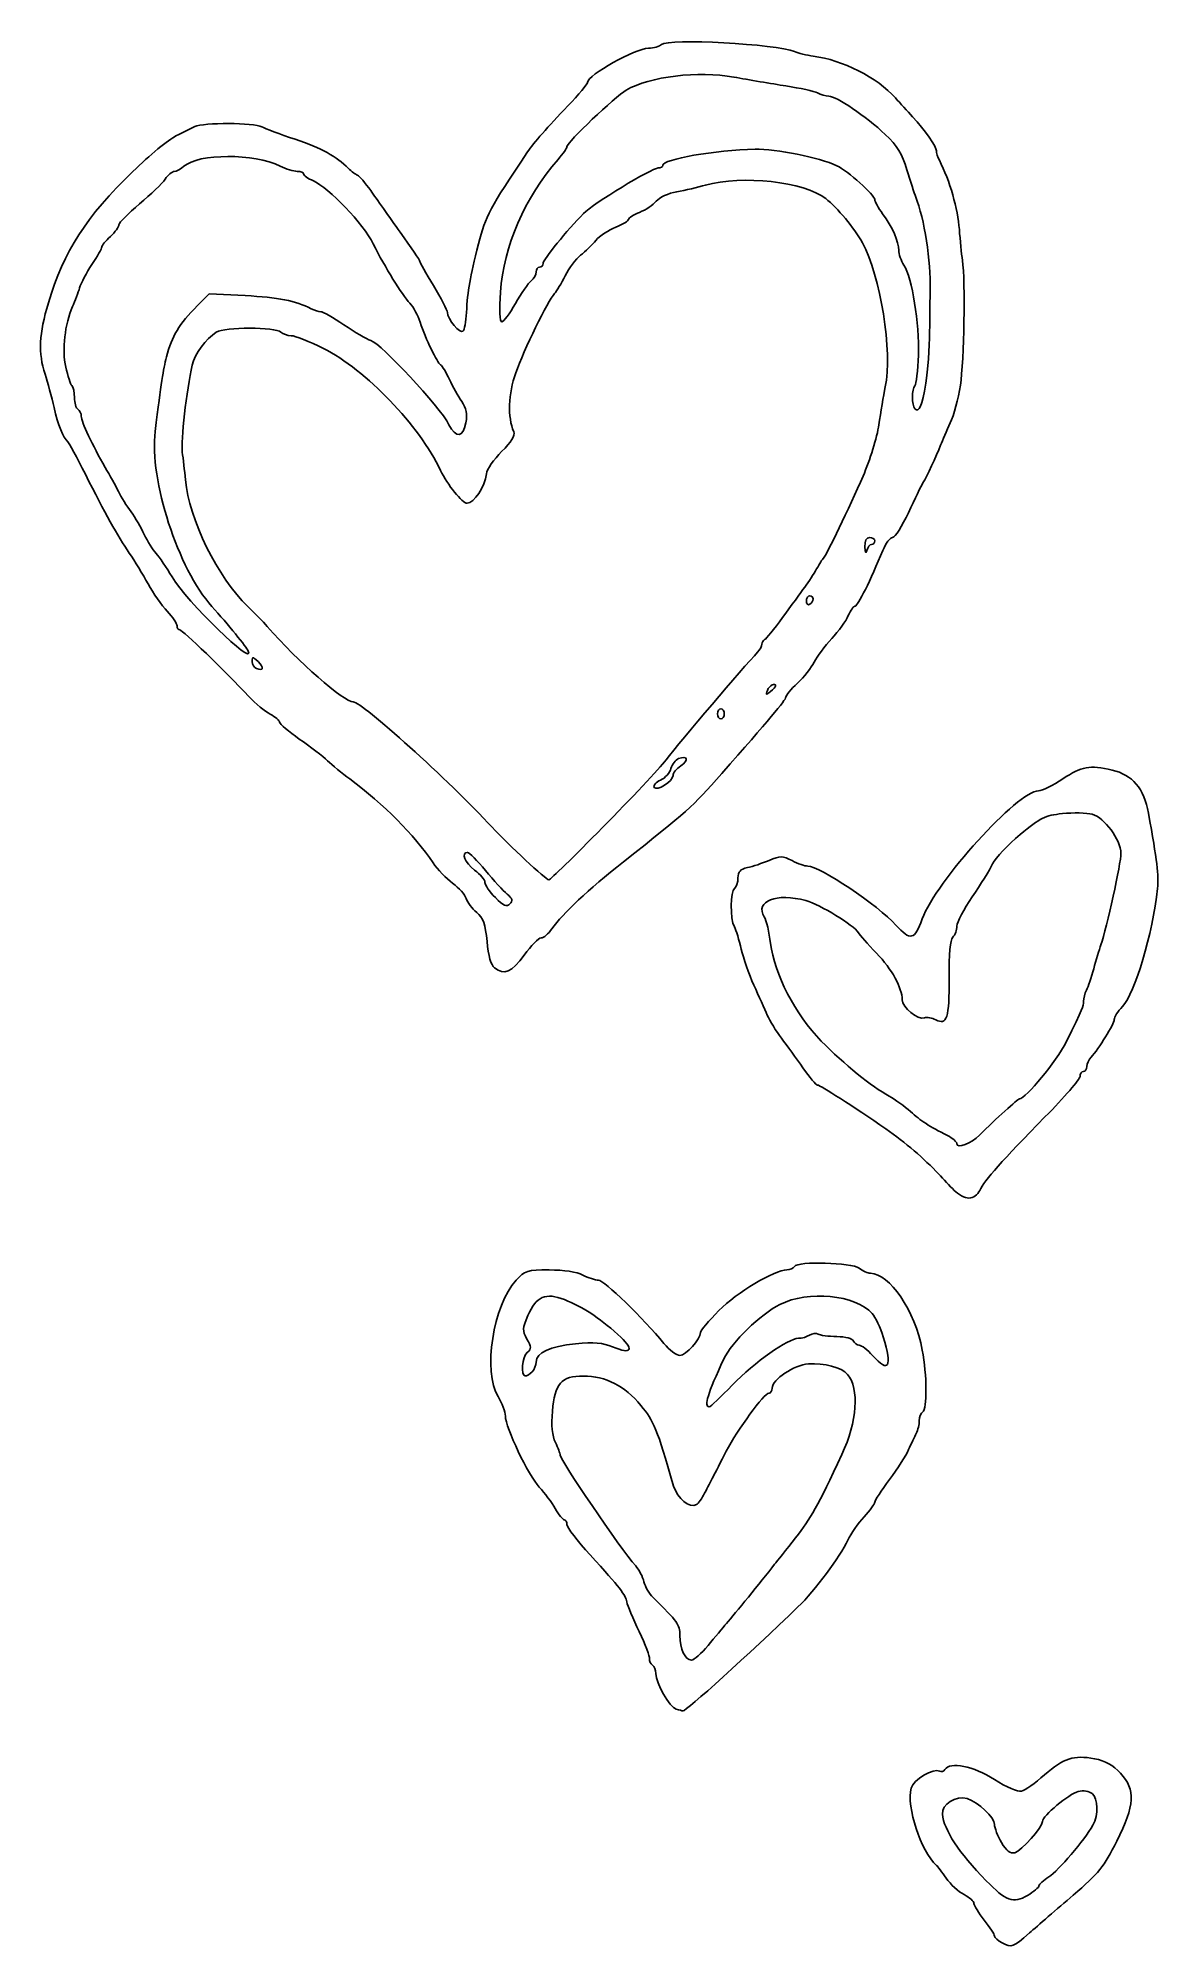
# Model space of a CAD drawing. Header units: centimetres. Extents: x -5.5 to 3.1, y -7.4 to 7.3.
import ezdxf

# ---------------------------------------------------------------- set-up
doc = ezdxf.new("R2010")
doc.units = ezdxf.units.CM
doc.header["$MEASUREMENT"] = 0
doc.layers.add('Layer 1', color=7, linetype='Continuous')

msp = doc.modelspace()

# ---------------------------------------------------------------- linework, layer by layer
at = {"layer": 'Layer 1'}
for points, knots in [([(-1.98977, 0.13891), (-2.01663, 0.16008), (-2.03732, 0.23337), (-2.04726, 0.34258), (-2.04726, 0.34258), (-2.05973, 0.47956), (-2.07547, 0.52388), (-2.12714, 0.56748), (-2.12714, 0.56748), (-2.16253, 0.59734), (-2.19872, 0.64559), (-2.20755, 0.67469), (-2.20755, 0.67469), (-2.21639, 0.70379), (-2.26385, 0.75737), (-2.31303, 0.79375), (-2.31303, 0.79375), (-2.36221, 0.83013), (-2.43042, 0.90113), (-2.46461, 0.95153), (-2.46461, 0.95153), (-2.61264, 1.16972), (-2.84385, 1.40227), (-3.10923, 1.5999), (-3.10923, 1.5999), (-3.16724, 1.6431), (-3.24446, 1.70654), (-3.28084, 1.74088), (-3.28084, 1.74088), (-3.31722, 1.77522), (-3.41545, 1.85045), (-3.49912, 1.90806), (-3.49912, 1.90806), (-3.58279, 1.96567), (-3.65126, 2.02396), (-3.65126, 2.0376), (-3.65126, 2.0376), (-3.65126, 2.05124), (-3.6842, 2.07943), (-3.72446, 2.10025), (-3.72446, 2.10025), (-3.76472, 2.12107), (-3.83914, 2.18261), (-3.88982, 2.23701), (-3.88982, 2.23701), (-4.07405, 2.43471), (-4.4028, 2.75167), (-4.42364, 2.75167), (-4.42364, 2.75167), (-4.43539, 2.75167), (-4.445, 2.76598), (-4.445, 2.78348), (-4.445, 2.78348), (-4.445, 2.80098), (-4.47928, 2.85158), (-4.52117, 2.89593), (-4.52117, 2.89593), (-4.56306, 2.94028), (-4.62976, 3.03571), (-4.66938, 3.108), (-4.66938, 3.108), (-4.709, 3.18029), (-4.77415, 3.28745), (-4.81416, 3.34613), (-4.81416, 3.34613), (-4.90584, 3.48061), (-5.00197, 3.65277), (-5.15443, 3.95553), (-5.15443, 3.95553), (-5.22038, 4.0865), (-5.28122, 4.19961), (-5.28962, 4.20688), (-5.28962, 4.20688), (-5.32581, 4.23822), (-5.36515, 4.3359), (-5.39617, 4.47146), (-5.39617, 4.47146), (-5.41448, 4.5515), (-5.44609, 4.668), (-5.4664, 4.73035), (-5.4664, 4.73035), (-5.51931, 4.89278), (-5.51226, 5.04086), (-5.44011, 5.2819), (-5.44011, 5.2819), (-5.32134, 5.6787), (-5.14923, 5.94603), (-4.78652, 6.29708), (-4.78652, 6.29708), (-4.65872, 6.42077), (-4.50876, 6.54413), (-4.45328, 6.57121), (-4.45328, 6.57121), (-4.3978, 6.59829), (-4.33173, 6.63103), (-4.30646, 6.64397), (-4.30646, 6.64397), (-4.24506, 6.67541), (-3.8478, 6.67411), (-3.7898, 6.64228), (-3.7898, 6.64228), (-3.76453, 6.62841), (-3.64861, 6.58491), (-3.53219, 6.54562), (-3.53219, 6.54562), (-3.32878, 6.47697), (-3.21177, 6.41322), (-3.11914, 6.32059), (-3.11914, 6.32059), (-3.0953, 6.29675), (-3.06391, 6.27277), (-3.0494, 6.26732), (-3.0494, 6.26732), (-3.03489, 6.26186), (-2.98875, 6.20837), (-2.94687, 6.14846), (-2.94687, 6.14846), (-2.90499, 6.08854), (-2.80227, 5.94385), (-2.7186, 5.82693), (-2.7186, 5.82693), (-2.63493, 5.71001), (-2.56646, 5.60844), (-2.56646, 5.60123), (-2.56646, 5.60123), (-2.56646, 5.59402), (-2.51883, 5.50973), (-2.46063, 5.41391), (-2.46063, 5.41391), (-2.40242, 5.3181), (-2.35453, 5.22461), (-2.35421, 5.20615), (-2.35421, 5.20615), (-2.35333, 5.15575), (-2.25547, 5.03821), (-2.23306, 5.06063), (-2.23306, 5.06063), (-2.22232, 5.07137), (-2.21033, 5.13668), (-2.20643, 5.20576), (-2.20643, 5.20576), (-2.19653, 5.38078), (-2.18041, 5.47246), (-2.11322, 5.73589), (-2.11322, 5.73589), (-2.05677, 5.9572), (-2.03069, 6.00605), (-1.73304, 6.44797), (-1.73304, 6.44797), (-1.6862, 6.51752), (-1.57802, 6.64128), (-1.42215, 6.80366), (-1.42215, 6.80366), (-1.33846, 6.89083), (-1.27, 6.97244), (-1.27, 6.985), (-1.27, 6.985), (-1.27, 7.04174), (-0.89929, 7.24958), (-0.7981, 7.24958), (-0.7981, 7.24958), (-0.75787, 7.24958), (-0.71238, 7.26215), (-0.69702, 7.27752), (-0.69702, 7.27752), (-0.64751, 7.32703), (0.19632, 7.28249), (0.33073, 7.22326), (0.33073, 7.22326), (0.35983, 7.21044), (0.42532, 7.19466), (0.47625, 7.1882), (0.47625, 7.1882), (0.70213, 7.15956), (0.9711, 7.02294), (1.11229, 6.86511), (1.11229, 6.86511), (1.1481, 6.82509), (1.20716, 6.75992), (1.24354, 6.72029), (1.24354, 6.72029), (1.33961, 6.61564), (1.42875, 6.4887), (1.42875, 6.45654), (1.42875, 6.45654), (1.42875, 6.4412), (1.43927, 6.40798), (1.45212, 6.38271), (1.45212, 6.38271), (1.53323, 6.22327), (1.59481, 6.00969), (1.60651, 5.84729), (1.60651, 5.84729), (1.61228, 5.76725), (1.62301, 5.6601), (1.63036, 5.60916), (1.63036, 5.60916), (1.65395, 5.4457), (1.6438, 4.83463), (1.61431, 4.64343), (1.61431, 4.64343), (1.5986, 4.54157), (1.56359, 4.4106), (1.53651, 4.35239), (1.53651, 4.35239), (1.50943, 4.29418), (1.47575, 4.21679), (1.46168, 4.18041), (1.46168, 4.18041), (1.42755, 4.09222), (1.35558, 3.93862), (1.3253, 3.88937), (1.3253, 3.88937), (1.31188, 3.86754), (1.26121, 3.76366), (1.21269, 3.65853), (1.21269, 3.65853), (1.16417, 3.5534), (1.10899, 3.46708), (1.09005, 3.46671), (1.09005, 3.46671), (1.07112, 3.46634), (1.03722, 3.42139), (1.01473, 3.36682), (1.01473, 3.36682), (0.92019, 3.13746), (0.8205, 2.93687), (0.80106, 2.93687), (0.80106, 2.93687), (0.78959, 2.93687), (0.76546, 2.90355), (0.74743, 2.86282), (0.74743, 2.86282), (0.7294, 2.82209), (0.67184, 2.74203), (0.61952, 2.68491), (0.61952, 2.68491), (0.5672, 2.62779), (0.5062, 2.54588), (0.48397, 2.50289), (0.48397, 2.50289), (0.46174, 2.4599), (0.40328, 2.38675), (0.35407, 2.34034), (0.35407, 2.34034), (0.30485, 2.29392), (0.26459, 2.24541), (0.26459, 2.23253), (0.26459, 2.23253), (0.26459, 2.21134), (0.12855, 2.0494), (-0.23074, 1.64289), (-0.23074, 1.64289), (-0.46757, 1.37493), (-0.49044, 1.35439), (-0.99218, 0.95881), (-0.99218, 0.95881), (-1.2674, 0.74182), (-1.45936, 0.56203), (-1.5449, 0.44111), (-1.5449, 0.44111), (-1.5724, 0.40223), (-1.61009, 0.37042), (-1.62864, 0.37042), (-1.62864, 0.37042), (-1.64719, 0.37042), (-1.70607, 0.31089), (-1.75948, 0.23813), (-1.75948, 0.23813), (-1.85815, 0.10371), (-1.91437, 0.07949), (-1.98977, 0.13891)], [0, 0, 0, 0, 0.01449275, 0.01449275, 0.01449275, 0.01449275, 0.02898551, 0.02898551, 0.02898551, 0.02898551, 0.04347826, 0.04347826, 0.04347826, 0.04347826, 0.05797101, 0.05797101, 0.05797101, 0.05797101, 0.07246377, 0.07246377, 0.07246377, 0.07246377, 0.08695652, 0.08695652, 0.08695652, 0.08695652, 0.10144928, 0.10144928, 0.10144928, 0.10144928, 0.11594203, 0.11594203, 0.11594203, 0.11594203, 0.13043478, 0.13043478, 0.13043478, 0.13043478, 0.14492754, 0.14492754, 0.14492754, 0.14492754, 0.15942029, 0.15942029, 0.15942029, 0.15942029, 0.17391304, 0.17391304, 0.17391304, 0.17391304, 0.1884058, 0.1884058, 0.1884058, 0.1884058, 0.20289855, 0.20289855, 0.20289855, 0.20289855, 0.2173913, 0.2173913, 0.2173913, 0.2173913, 0.23188406, 0.23188406, 0.23188406, 0.23188406, 0.24637681, 0.24637681, 0.24637681, 0.24637681, 0.26086957, 0.26086957, 0.26086957, 0.26086957, 0.27536232, 0.27536232, 0.27536232, 0.27536232, 0.28985507, 0.28985507, 0.28985507, 0.28985507, 0.30434783, 0.30434783, 0.30434783, 0.30434783, 0.31884058, 0.31884058, 0.31884058, 0.31884058, 0.33333333, 0.33333333, 0.33333333, 0.33333333, 0.34782609, 0.34782609, 0.34782609, 0.34782609, 0.36231884, 0.36231884, 0.36231884, 0.36231884, 0.37681159, 0.37681159, 0.37681159, 0.37681159, 0.39130435, 0.39130435, 0.39130435, 0.39130435, 0.4057971, 0.4057971, 0.4057971, 0.4057971, 0.42028986, 0.42028986, 0.42028986, 0.42028986, 0.43478261, 0.43478261, 0.43478261, 0.43478261, 0.44927536, 0.44927536, 0.44927536, 0.44927536, 0.46376812, 0.46376812, 0.46376812, 0.46376812, 0.47826087, 0.47826087, 0.47826087, 0.47826087, 0.49275362, 0.49275362, 0.49275362, 0.49275362, 0.50724638, 0.50724638, 0.50724638, 0.50724638, 0.52173913, 0.52173913, 0.52173913, 0.52173913, 0.53623188, 0.53623188, 0.53623188, 0.53623188, 0.55072464, 0.55072464, 0.55072464, 0.55072464, 0.56521739, 0.56521739, 0.56521739, 0.56521739, 0.57971014, 0.57971014, 0.57971014, 0.57971014, 0.5942029, 0.5942029, 0.5942029, 0.5942029, 0.60869565, 0.60869565, 0.60869565, 0.60869565, 0.62318841, 0.62318841, 0.62318841, 0.62318841, 0.63768116, 0.63768116, 0.63768116, 0.63768116, 0.65217391, 0.65217391, 0.65217391, 0.65217391, 0.66666667, 0.66666667, 0.66666667, 0.66666667, 0.68115942, 0.68115942, 0.68115942, 0.68115942, 0.69565217, 0.69565217, 0.69565217, 0.69565217, 0.71014493, 0.71014493, 0.71014493, 0.71014493, 0.72463768, 0.72463768, 0.72463768, 0.72463768, 0.73913043, 0.73913043, 0.73913043, 0.73913043, 0.75362319, 0.75362319, 0.75362319, 0.75362319, 0.76811594, 0.76811594, 0.76811594, 0.76811594, 0.7826087, 0.7826087, 0.7826087, 0.7826087, 0.79710145, 0.79710145, 0.79710145, 0.79710145, 0.8115942, 0.8115942, 0.8115942, 0.8115942, 0.82608696, 0.82608696, 0.82608696, 0.82608696, 0.84057971, 0.84057971, 0.84057971, 0.84057971, 0.85507246, 0.85507246, 0.85507246, 0.85507246, 0.86956522, 0.86956522, 0.86956522, 0.86956522, 0.88405797, 0.88405797, 0.88405797, 0.88405797, 0.89855072, 0.89855072, 0.89855072, 0.89855072, 0.91304348, 0.91304348, 0.91304348, 0.91304348, 0.92753623, 0.92753623, 0.92753623, 0.92753623, 0.94202899, 0.94202899, 0.94202899, 0.94202899, 0.95652174, 0.95652174, 0.95652174, 0.95652174, 0.97101449, 0.97101449, 0.97101449, 0.97101449, 1, 1, 1, 1]), ([(1.34777, 4.65931), (1.36307, 4.75535), (1.3761, 4.93395), (1.37673, 5.05618), (1.37673, 5.05618), (1.37736, 5.17842), (1.37938, 5.32606), (1.38123, 5.38427), (1.38123, 5.38427), (1.38795, 5.59643), (1.33446, 5.93696), (1.26901, 6.09865), (1.26901, 6.09865), (1.25723, 6.12775), (1.22672, 6.223), (1.20121, 6.31032), (1.20121, 6.31032), (1.16519, 6.43361), (1.1278, 6.49447), (1.03382, 6.58277), (1.03382, 6.58277), (0.8855, 6.72213), (0.65411, 6.87917), (0.59708, 6.87917), (0.59708, 6.87917), (0.57388, 6.87917), (0.53423, 6.89009), (0.50896, 6.90343), (0.50896, 6.90343), (0.48369, 6.91678), (0.37372, 6.94144), (0.26458, 6.95823), (0.26458, 6.95823), (0.15544, 6.97503), (-0.0256, 7.00562), (-0.13773, 7.02622), (-0.13773, 7.02622), (-0.41337, 7.07686), (-0.78833, 7.03143), (-0.97022, 6.92535), (-0.97022, 6.92535), (-1.0596, 6.87322), (-1.42873, 6.52176), (-1.42878, 6.48873), (-1.42878, 6.48873), (-1.4288, 6.47791), (-1.45986, 6.43334), (-1.49781, 6.38968), (-1.49781, 6.38968), (-1.75604, 6.09262), (-1.91882, 5.71741), (-1.94262, 5.36442), (-1.94262, 5.36442), (-1.95183, 5.22774), (-1.94812, 5.13291), (-1.93356, 5.13291), (-1.93356, 5.13291), (-1.91999, 5.13291), (-1.87222, 5.197), (-1.8274, 5.27533), (-1.8274, 5.27533), (-1.78258, 5.35366), (-1.72813, 5.43251), (-1.7064, 5.45055), (-1.7064, 5.45055), (-1.68466, 5.4686), (-1.66688, 5.49976), (-1.66688, 5.5198), (-1.66688, 5.5198), (-1.66688, 5.53985), (-1.65497, 5.55625), (-1.64042, 5.55625), (-1.64042, 5.55625), (-1.62587, 5.55625), (-1.61396, 5.56923), (-1.61396, 5.5851), (-1.61396, 5.5851), (-1.61396, 5.61313), (-1.42535, 5.84631), (-1.30113, 5.97185), (-1.30113, 5.97185), (-1.22601, 6.04777), (-0.77317, 6.32354), (-0.72363, 6.32354), (-0.72363, 6.32354), (-0.70399, 6.32354), (-0.68792, 6.33285), (-0.68792, 6.34422), (-0.68792, 6.34422), (-0.68792, 6.39101), (-0.28144, 6.46183), (0.02646, 6.46869), (0.02646, 6.46869), (0.18876, 6.4723), (0.52308, 6.40456), (0.6583, 6.34067), (0.6583, 6.34067), (0.74314, 6.30057), (0.9525, 6.11441), (0.9525, 6.07905), (0.9525, 6.07905), (0.9525, 6.06347), (0.97969, 6.01388), (1.01293, 5.96885), (1.01293, 5.96885), (1.0884, 5.8666), (1.13771, 5.75496), (1.13771, 5.68636), (1.13771, 5.68636), (1.13771, 5.65743), (1.15581, 5.60613), (1.17794, 5.57235), (1.17794, 5.57235), (1.24098, 5.47614), (1.2985, 5.11768), (1.28947, 4.8773), (1.28947, 4.8773), (1.28496, 4.7573), (1.27278, 4.65063), (1.26241, 4.64025), (1.26241, 4.64025), (1.23835, 4.61619), (1.23778, 4.48603), (1.26162, 4.46219), (1.26162, 4.46219), (1.29543, 4.42838), (1.3199, 4.48436), (1.34776, 4.6593), (1.34776, 4.6593), (1.34776, 4.6593), (1.34777, 4.65931), (1.34777, 4.65931)], [0, 0, 0, 0, 0.02941176, 0.02941176, 0.02941176, 0.02941176, 0.05882353, 0.05882353, 0.05882353, 0.05882353, 0.08823529, 0.08823529, 0.08823529, 0.08823529, 0.11764706, 0.11764706, 0.11764706, 0.11764706, 0.14705882, 0.14705882, 0.14705882, 0.14705882, 0.17647059, 0.17647059, 0.17647059, 0.17647059, 0.20588235, 0.20588235, 0.20588235, 0.20588235, 0.23529412, 0.23529412, 0.23529412, 0.23529412, 0.26470588, 0.26470588, 0.26470588, 0.26470588, 0.29411765, 0.29411765, 0.29411765, 0.29411765, 0.32352941, 0.32352941, 0.32352941, 0.32352941, 0.35294118, 0.35294118, 0.35294118, 0.35294118, 0.38235294, 0.38235294, 0.38235294, 0.38235294, 0.41176471, 0.41176471, 0.41176471, 0.41176471, 0.44117647, 0.44117647, 0.44117647, 0.44117647, 0.47058824, 0.47058824, 0.47058824, 0.47058824, 0.5, 0.5, 0.5, 0.5, 0.52941176, 0.52941176, 0.52941176, 0.52941176, 0.55882353, 0.55882353, 0.55882353, 0.55882353, 0.58823529, 0.58823529, 0.58823529, 0.58823529, 0.61764706, 0.61764706, 0.61764706, 0.61764706, 0.64705882, 0.64705882, 0.64705882, 0.64705882, 0.67647059, 0.67647059, 0.67647059, 0.67647059, 0.70588235, 0.70588235, 0.70588235, 0.70588235, 0.73529412, 0.73529412, 0.73529412, 0.73529412, 0.76470588, 0.76470588, 0.76470588, 0.76470588, 0.79411765, 0.79411765, 0.79411765, 0.79411765, 0.82352941, 0.82352941, 0.82352941, 0.82352941, 0.85294118, 0.85294118, 0.85294118, 0.85294118, 0.88235294, 0.88235294, 0.88235294, 0.88235294, 0.91176471, 0.91176471, 0.91176471, 0.91176471, 0.94117647, 0.94117647, 0.94117647, 0.94117647, 1, 1, 1, 1]), ([(-3.89378, 2.58889), (-3.9044, 2.6159), (-4.05451, 2.79939), (-4.17518, 2.93284), (-4.17518, 2.93284), (-4.43594, 3.22124), (-4.66094, 3.91457), (-4.61438, 4.28625), (-4.61438, 4.28625), (-4.56603, 4.67226), (-4.5526, 4.76021), (-4.52632, 4.86261), (-4.52632, 4.86261), (-4.48428, 5.02646), (-4.43211, 5.11301), (-4.28728, 5.25915), (-4.28728, 5.25915), (-4.28728, 5.25915), (-4.19571, 5.35155), (-4.19571, 5.35155), (-4.19571, 5.35155), (-4.19571, 5.35155), (-3.91686, 5.33679), (-3.91686, 5.33679), (-3.91686, 5.33679), (-3.66192, 5.3233), (-3.53136, 5.29729), (-3.40686, 5.2352), (-3.40686, 5.2352), (-3.3816, 5.2226), (-3.34821, 5.21229), (-3.33266, 5.21229), (-3.33266, 5.21229), (-3.31711, 5.21229), (-3.23658, 5.16634), (-3.15371, 5.11018), (-3.15371, 5.11018), (-3.07083, 5.05402), (-2.97784, 5.00015), (-2.94706, 4.99047), (-2.94706, 4.99047), (-2.86492, 4.96464), (-2.41428, 4.4798), (-2.34138, 4.33882), (-2.34138, 4.33882), (-2.28652, 4.23273), (-2.23236, 4.23865), (-2.21089, 4.35307), (-2.21089, 4.35307), (-2.19792, 4.42222), (-2.2062, 4.46499), (-2.24293, 4.51843), (-2.24293, 4.51843), (-2.27018, 4.55808), (-2.31277, 4.63466), (-2.33757, 4.68862), (-2.33757, 4.68862), (-2.36237, 4.74257), (-2.39322, 4.79324), (-2.40612, 4.80121), (-2.40612, 4.80121), (-2.43379, 4.81831), (-2.52148, 5.00188), (-2.56402, 5.13178), (-2.56402, 5.13178), (-2.5805, 5.18209), (-2.61643, 5.24757), (-2.64388, 5.2773), (-2.64388, 5.2773), (-2.70715, 5.34583), (-2.83591, 5.55466), (-2.92729, 5.73694), (-2.92729, 5.73694), (-3.00449, 5.89094), (-3.27073, 6.17063), (-3.39064, 6.22371), (-3.39064, 6.22371), (-3.43211, 6.24207), (-3.46604, 6.26608), (-3.46604, 6.27708), (-3.46604, 6.27708), (-3.46604, 6.28808), (-3.48802, 6.29708), (-3.51489, 6.29708), (-3.51489, 6.29708), (-3.54176, 6.29708), (-3.60136, 6.31585), (-3.64734, 6.33879), (-3.64734, 6.33879), (-3.84589, 6.43784), (-4.28185, 6.43653), (-4.39232, 6.33655), (-4.39232, 6.33655), (-4.41631, 6.31484), (-4.44961, 6.29708), (-4.46632, 6.29708), (-4.46632, 6.29708), (-4.48303, 6.29708), (-4.51475, 6.27029), (-4.53682, 6.23755), (-4.53682, 6.23755), (-4.55889, 6.20481), (-4.64823, 6.11849), (-4.73537, 6.04573), (-4.73537, 6.04573), (-4.82251, 5.97297), (-4.89403, 5.90063), (-4.8943, 5.88498), (-4.8943, 5.88498), (-4.89457, 5.86932), (-4.92456, 5.82855), (-4.96094, 5.79438), (-4.96094, 5.79438), (-4.99732, 5.7602), (-5.02708, 5.723), (-5.02708, 5.71171), (-5.02708, 5.71171), (-5.02708, 5.70043), (-5.06131, 5.64), (-5.10313, 5.57742), (-5.10313, 5.57742), (-5.14496, 5.51484), (-5.18796, 5.43388), (-5.19868, 5.3975), (-5.19868, 5.3975), (-5.2094, 5.36112), (-5.2341, 5.29564), (-5.25356, 5.25198), (-5.25356, 5.25198), (-5.31318, 5.11824), (-5.33558, 4.91808), (-5.30589, 4.78438), (-5.30589, 4.78438), (-5.29079, 4.71638), (-5.2695, 4.65189), (-5.25859, 4.64106), (-5.25859, 4.64106), (-5.24768, 4.63024), (-5.23875, 4.58835), (-5.23875, 4.54798), (-5.23875, 4.54798), (-5.23875, 4.50761), (-5.22684, 4.46722), (-5.21229, 4.45822), (-5.21229, 4.45822), (-5.19774, 4.44923), (-5.18583, 4.42465), (-5.18583, 4.40361), (-5.18583, 4.40361), (-5.18583, 4.36218), (-5.0994, 4.17763), (-5.00076, 4.00843), (-5.00076, 4.00843), (-4.96683, 3.95022), (-4.9211, 3.86688), (-4.89914, 3.82322), (-4.89914, 3.82322), (-4.87718, 3.77956), (-4.83299, 3.70813), (-4.80093, 3.66447), (-4.80093, 3.66447), (-4.76887, 3.62081), (-4.7227, 3.54205), (-4.69834, 3.48945), (-4.69834, 3.48945), (-4.67397, 3.43685), (-4.63295, 3.37118), (-4.60719, 3.34352), (-4.60719, 3.34352), (-4.58143, 3.31587), (-4.52564, 3.23389), (-4.48321, 3.16135), (-4.48321, 3.16135), (-4.37338, 2.97357), (-3.84221, 2.45767), (-3.89379, 2.58888), (-3.89379, 2.58888), (-3.89379, 2.58888), (-3.89378, 2.58889), (-3.89378, 2.58889)], [0, 0, 0, 0, 0.02173913, 0.02173913, 0.02173913, 0.02173913, 0.04347826, 0.04347826, 0.04347826, 0.04347826, 0.06521739, 0.06521739, 0.06521739, 0.06521739, 0.08695652, 0.08695652, 0.08695652, 0.08695652, 0.10869565, 0.10869565, 0.10869565, 0.10869565, 0.13043478, 0.13043478, 0.13043478, 0.13043478, 0.15217391, 0.15217391, 0.15217391, 0.15217391, 0.17391304, 0.17391304, 0.17391304, 0.17391304, 0.19565217, 0.19565217, 0.19565217, 0.19565217, 0.2173913, 0.2173913, 0.2173913, 0.2173913, 0.23913043, 0.23913043, 0.23913043, 0.23913043, 0.26086957, 0.26086957, 0.26086957, 0.26086957, 0.2826087, 0.2826087, 0.2826087, 0.2826087, 0.30434783, 0.30434783, 0.30434783, 0.30434783, 0.32608696, 0.32608696, 0.32608696, 0.32608696, 0.34782609, 0.34782609, 0.34782609, 0.34782609, 0.36956522, 0.36956522, 0.36956522, 0.36956522, 0.39130435, 0.39130435, 0.39130435, 0.39130435, 0.41304348, 0.41304348, 0.41304348, 0.41304348, 0.43478261, 0.43478261, 0.43478261, 0.43478261, 0.45652174, 0.45652174, 0.45652174, 0.45652174, 0.47826087, 0.47826087, 0.47826087, 0.47826087, 0.5, 0.5, 0.5, 0.5, 0.52173913, 0.52173913, 0.52173913, 0.52173913, 0.54347826, 0.54347826, 0.54347826, 0.54347826, 0.56521739, 0.56521739, 0.56521739, 0.56521739, 0.58695652, 0.58695652, 0.58695652, 0.58695652, 0.60869565, 0.60869565, 0.60869565, 0.60869565, 0.63043478, 0.63043478, 0.63043478, 0.63043478, 0.65217391, 0.65217391, 0.65217391, 0.65217391, 0.67391304, 0.67391304, 0.67391304, 0.67391304, 0.69565217, 0.69565217, 0.69565217, 0.69565217, 0.7173913, 0.7173913, 0.7173913, 0.7173913, 0.73913043, 0.73913043, 0.73913043, 0.73913043, 0.76086957, 0.76086957, 0.76086957, 0.76086957, 0.7826087, 0.7826087, 0.7826087, 0.7826087, 0.80434783, 0.80434783, 0.80434783, 0.80434783, 0.82608696, 0.82608696, 0.82608696, 0.82608696, 0.84782609, 0.84782609, 0.84782609, 0.84782609, 0.86956522, 0.86956522, 0.86956522, 0.86956522, 0.89130435, 0.89130435, 0.89130435, 0.89130435, 0.91304348, 0.91304348, 0.91304348, 0.91304348, 0.93478261, 0.93478261, 0.93478261, 0.93478261, 0.95652174, 0.95652174, 0.95652174, 0.95652174, 1, 1, 1, 1]), ([(-1.15284, 1.22451), (-0.93351, 1.44687), (-0.71279, 1.68202), (-0.66236, 1.74706), (-0.66236, 1.74706), (-0.54322, 1.90069), (-0.069, 2.45847), (0.0463, 2.58057), (0.0463, 2.58057), (0.06449, 2.59983), (0.07937, 2.62736), (0.07937, 2.64174), (0.07937, 2.64174), (0.07937, 2.65612), (0.08847, 2.67185), (0.09959, 2.6767), (0.09959, 2.6767), (0.11071, 2.68155), (0.17322, 2.75844), (0.2385, 2.84757), (0.2385, 2.84757), (0.30378, 2.9367), (0.381, 3.04217), (0.4101, 3.08196), (0.4101, 3.08196), (0.4392, 3.12174), (0.48088, 3.18574), (0.5027, 3.22418), (0.5027, 3.22418), (0.52453, 3.26262), (0.54834, 3.30002), (0.55562, 3.30729), (0.55562, 3.30729), (0.57725, 3.32892), (0.75681, 3.70071), (0.86153, 3.94071), (0.86153, 3.94071), (0.91512, 4.06353), (0.97018, 4.24212), (0.98388, 4.33759), (0.98388, 4.33759), (0.99758, 4.43305), (1.02011, 4.56473), (1.03395, 4.63022), (1.03395, 4.63022), (1.09064, 4.89845), (0.99559, 5.49543), (0.8564, 5.74533), (0.8564, 5.74533), (0.79196, 5.86104), (0.66384, 6.01543), (0.57292, 6.08695), (0.57292, 6.08695), (0.40699, 6.21747), (-0.07353, 6.27111), (-0.35719, 6.19077), (-0.35719, 6.19077), (-0.4154, 6.17428), (-0.51532, 6.15142), (-0.57924, 6.13996), (-0.57924, 6.13996), (-0.64316, 6.1285), (-0.7146, 6.09558), (-0.73799, 6.0668), (-0.73799, 6.0668), (-0.76138, 6.03802), (-0.81922, 5.99923), (-0.86651, 5.98059), (-0.86651, 5.98059), (-0.9138, 5.96195), (-0.9525, 5.93753), (-0.9525, 5.92633), (-0.9525, 5.92633), (-0.9525, 5.91512), (-0.99715, 5.88798), (-1.05172, 5.86601), (-1.05172, 5.86601), (-1.10629, 5.84404), (-1.1751, 5.79805), (-1.20463, 5.76382), (-1.20463, 5.76382), (-1.23416, 5.72958), (-1.28774, 5.67781), (-1.32369, 5.64876), (-1.32369, 5.64876), (-1.35964, 5.61971), (-1.41287, 5.5485), (-1.44197, 5.49052), (-1.44197, 5.49052), (-1.47107, 5.43253), (-1.50847, 5.37048), (-1.52507, 5.35261), (-1.52507, 5.35261), (-1.57676, 5.29699), (-1.76303, 4.91623), (-1.82524, 4.73902), (-1.82524, 4.73902), (-1.88273, 4.57525), (-1.88881, 4.39825), (-1.84087, 4.28394), (-1.84087, 4.28394), (-1.82895, 4.25552), (-1.85908, 4.20611), (-1.93397, 4.13121), (-1.93397, 4.13121), (-1.99487, 4.07031), (-2.04773, 3.99283), (-2.05144, 3.95903), (-2.05144, 3.95903), (-2.06243, 3.85891), (-2.14584, 3.73224), (-2.20158, 3.73104), (-2.20158, 3.73104), (-2.23746, 3.73026), (-2.35537, 3.87656), (-2.40644, 3.98521), (-2.40644, 3.98521), (-2.56912, 4.33129), (-2.98544, 4.76466), (-3.31202, 4.92786), (-3.31202, 4.92786), (-3.42122, 4.98243), (-3.53388, 5.02708), (-3.56238, 5.02708), (-3.56238, 5.02708), (-3.59088, 5.02708), (-3.62671, 5.03959), (-3.64199, 5.05487), (-3.64199, 5.05487), (-3.68272, 5.0956), (-4.07779, 5.09517), (-4.1412, 5.05434), (-4.1412, 5.05434), (-4.2221, 5.00224), (-4.3084, 4.88427), (-4.32763, 4.79948), (-4.32763, 4.79948), (-4.37179, 4.60481), (-4.41694, 4.21105), (-4.40469, 4.1275), (-4.40469, 4.1275), (-4.39722, 4.07657), (-4.38631, 3.98026), (-4.38045, 3.91348), (-4.38045, 3.91348), (-4.35351, 3.60685), (-4.1312, 3.15624), (-3.89633, 2.93223), (-3.89633, 2.93223), (-3.8456, 2.88385), (-3.77864, 2.81514), (-3.74752, 2.77954), (-3.74752, 2.77954), (-3.50919, 2.50691), (-3.1549, 2.19604), (-3.08252, 2.19604), (-3.08252, 2.19604), (-3.01607, 2.19604), (-2.33949, 1.58574), (-2.00854, 1.22726), (-2.00854, 1.22726), (-1.88281, 1.09108), (-1.59006, 0.8202), (-1.56861, 0.8202), (-1.56861, 0.8202), (-1.55927, 0.8202), (-1.37217, 1.00213), (-1.15284, 1.2245), (-1.15284, 1.2245), (-1.15284, 1.2245), (-1.15284, 1.22451), (-1.15284, 1.22451)], [0, 0, 0, 0, 0.02272727, 0.02272727, 0.02272727, 0.02272727, 0.04545455, 0.04545455, 0.04545455, 0.04545455, 0.06818182, 0.06818182, 0.06818182, 0.06818182, 0.09090909, 0.09090909, 0.09090909, 0.09090909, 0.11363636, 0.11363636, 0.11363636, 0.11363636, 0.13636364, 0.13636364, 0.13636364, 0.13636364, 0.15909091, 0.15909091, 0.15909091, 0.15909091, 0.18181818, 0.18181818, 0.18181818, 0.18181818, 0.20454545, 0.20454545, 0.20454545, 0.20454545, 0.22727273, 0.22727273, 0.22727273, 0.22727273, 0.25, 0.25, 0.25, 0.25, 0.27272727, 0.27272727, 0.27272727, 0.27272727, 0.29545455, 0.29545455, 0.29545455, 0.29545455, 0.31818182, 0.31818182, 0.31818182, 0.31818182, 0.34090909, 0.34090909, 0.34090909, 0.34090909, 0.36363636, 0.36363636, 0.36363636, 0.36363636, 0.38636364, 0.38636364, 0.38636364, 0.38636364, 0.40909091, 0.40909091, 0.40909091, 0.40909091, 0.43181818, 0.43181818, 0.43181818, 0.43181818, 0.45454545, 0.45454545, 0.45454545, 0.45454545, 0.47727273, 0.47727273, 0.47727273, 0.47727273, 0.5, 0.5, 0.5, 0.5, 0.52272727, 0.52272727, 0.52272727, 0.52272727, 0.54545455, 0.54545455, 0.54545455, 0.54545455, 0.56818182, 0.56818182, 0.56818182, 0.56818182, 0.59090909, 0.59090909, 0.59090909, 0.59090909, 0.61363636, 0.61363636, 0.61363636, 0.61363636, 0.63636364, 0.63636364, 0.63636364, 0.63636364, 0.65909091, 0.65909091, 0.65909091, 0.65909091, 0.68181818, 0.68181818, 0.68181818, 0.68181818, 0.70454545, 0.70454545, 0.70454545, 0.70454545, 0.72727273, 0.72727273, 0.72727273, 0.72727273, 0.75, 0.75, 0.75, 0.75, 0.77272727, 0.77272727, 0.77272727, 0.77272727, 0.79545455, 0.79545455, 0.79545455, 0.79545455, 0.81818182, 0.81818182, 0.81818182, 0.81818182, 0.84090909, 0.84090909, 0.84090909, 0.84090909, 0.86363636, 0.86363636, 0.86363636, 0.86363636, 0.88636364, 0.88636364, 0.88636364, 0.88636364, 0.90909091, 0.90909091, 0.90909091, 0.90909091, 0.93181818, 0.93181818, 0.93181818, 0.93181818, 0.95454545, 0.95454545, 0.95454545, 0.95454545, 1, 1, 1, 1]), ([(0.92798, 3.41313), (0.94147, 3.41313), (0.9525, 3.42503), (0.9525, 3.43958), (0.9525, 3.43958), (0.9525, 3.45413), (0.93464, 3.46604), (0.91281, 3.46604), (0.91281, 3.46604), (0.88641, 3.46604), (0.87415, 3.44168), (0.87619, 3.39328), (0.87619, 3.39328), (0.87808, 3.34852), (0.88391, 3.33834), (0.89136, 3.36682), (0.89136, 3.36682), (0.89801, 3.39229), (0.91449, 3.41312), (0.92798, 3.41312), (0.92798, 3.41312), (0.92798, 3.41312), (0.92798, 3.41313), (0.92798, 3.41313)], [0, 0, 0, 0, 0.14285714, 0.14285714, 0.14285714, 0.14285714, 0.28571429, 0.28571429, 0.28571429, 0.28571429, 0.42857143, 0.42857143, 0.42857143, 0.42857143, 0.57142857, 0.57142857, 0.57142857, 0.57142857, 0.71428571, 0.71428571, 0.71428571, 0.71428571, 1, 1, 1, 1]), ([(0.47625, 2.99135), (0.47625, 3.00505), (0.46434, 3.01625), (0.44979, 3.01625), (0.44979, 3.01625), (0.43524, 3.01625), (0.42333, 2.99769), (0.42333, 2.975), (0.42333, 2.975), (0.42333, 2.95231), (0.43524, 2.94111), (0.44979, 2.9501), (0.44979, 2.9501), (0.46434, 2.95909), (0.47625, 2.97766), (0.47625, 2.99135)], [0, 0, 0, 0, 0.2, 0.2, 0.2, 0.2, 0.4, 0.4, 0.4, 0.4, 0.6, 0.6, 0.6, 0.6, 1, 1, 1, 1]), ([(-3.81819, 2.50661), (-3.8589, 2.54732), (-3.86292, 2.54746), (-3.86292, 2.50819), (-3.86292, 2.50819), (-3.86292, 2.48446), (-3.84804, 2.45972), (-3.82985, 2.45323), (-3.82985, 2.45323), (-3.77579, 2.43392), (-3.77036, 2.45879), (-3.8182, 2.50662), (-3.8182, 2.50662), (-3.8182, 2.50662), (-3.81819, 2.50661), (-3.81819, 2.50661)], [0, 0, 0, 0, 0.2, 0.2, 0.2, 0.2, 0.4, 0.4, 0.4, 0.4, 0.6, 0.6, 0.6, 0.6, 1, 1, 1, 1]), ([(0.18521, 2.31834), (0.18521, 2.34798), (0.13552, 2.32199), (0.12129, 2.2849), (0.12129, 2.2849), (0.10736, 2.24859), (0.11123, 2.24695), (0.14492, 2.27491), (0.14492, 2.27491), (0.16708, 2.29331), (0.18521, 2.31285), (0.18521, 2.31834)], [0, 0, 0, 0, 0.25, 0.25, 0.25, 0.25, 0.5, 0.5, 0.5, 0.5, 1, 1, 1, 1]), ([(-0.21167, 2.10344), (-0.21167, 2.12527), (-0.22358, 2.14313), (-0.23813, 2.14313), (-0.23813, 2.14313), (-0.25268, 2.14313), (-0.26459, 2.12527), (-0.26459, 2.10344), (-0.26459, 2.10344), (-0.26459, 2.08161), (-0.25268, 2.06375), (-0.23813, 2.06375), (-0.23813, 2.06375), (-0.22358, 2.06375), (-0.21167, 2.08161), (-0.21167, 2.10344)], [0, 0, 0, 0, 0.2, 0.2, 0.2, 0.2, 0.4, 0.4, 0.4, 0.4, 0.6, 0.6, 0.6, 0.6, 1, 1, 1, 1]), ([(-0.60854, 1.627), (-0.60854, 1.64538), (-0.58175, 1.67843), (-0.54901, 1.70044), (-0.54901, 1.70044), (-0.4839, 1.74421), (-0.49533, 1.78403), (-0.5653, 1.75718), (-0.5653, 1.75718), (-0.58934, 1.74796), (-0.61577, 1.71345), (-0.62404, 1.6805), (-0.62404, 1.6805), (-0.63231, 1.64755), (-0.6686, 1.60714), (-0.70468, 1.5907), (-0.70468, 1.5907), (-0.74076, 1.57426), (-0.76304, 1.54909), (-0.75418, 1.53476), (-0.75418, 1.53476), (-0.73369, 1.50163), (-0.60854, 1.58089), (-0.60854, 1.627)], [0, 0, 0, 0, 0.14285714, 0.14285714, 0.14285714, 0.14285714, 0.28571429, 0.28571429, 0.28571429, 0.28571429, 0.42857143, 0.42857143, 0.42857143, 0.42857143, 0.57142857, 0.57142857, 0.57142857, 0.57142857, 0.71428571, 0.71428571, 0.71428571, 0.71428571, 1, 1, 1, 1]), ([(1.5655, -1.58089), (1.53424, -1.54815), (1.48077, -1.49159), (1.44668, -1.45521), (1.44668, -1.45521), (1.33297, -1.33385), (1.19002, -1.21185), (1.03746, -1.10596), (1.03746, -1.10596), (0.78877, -0.93335), (0.52993, -0.76732), (0.50906, -0.76701), (0.50906, -0.76701), (0.49829, -0.76685), (0.44782, -0.70723), (0.39688, -0.63453), (0.39688, -0.63453), (0.34595, -0.56182), (0.27099, -0.45843), (0.23031, -0.40477), (0.23031, -0.40477), (0.18963, -0.35111), (0.14046, -0.27083), (0.12104, -0.22637), (0.12104, -0.22637), (0.10162, -0.18191), (0.05473, -0.07715), (0.01684, 0.00643), (0.01684, 0.00643), (-0.02105, 0.09001), (-0.06495, 0.21502), (-0.0807, 0.28424), (-0.0807, 0.28424), (-0.09645, 0.35346), (-0.12045, 0.43077), (-0.13404, 0.45603), (-0.13404, 0.45603), (-0.16695, 0.51724), (-0.16568, 0.73341), (-0.13229, 0.75405), (-0.13229, 0.75405), (-0.11774, 0.76304), (-0.10583, 0.79924), (-0.10583, 0.83448), (-0.10583, 0.83448), (-0.10583, 0.88295), (-0.08811, 0.90237), (-0.03307, 0.91421), (-0.03307, 0.91421), (0.00695, 0.92282), (0.08279, 0.94797), (0.13546, 0.97009), (0.13546, 0.97009), (0.22178, 1.00635), (0.23928, 1.00616), (0.31274, 0.96817), (0.31274, 0.96817), (0.35757, 0.94499), (0.41234, 0.92602), (0.43445, 0.92602), (0.43445, 0.92602), (0.52515, 0.92602), (0.98064, 0.62113), (1.11606, 0.46978), (1.11606, 0.46978), (1.22671, 0.34611), (1.26078, 0.35403), (1.31976, 0.51713), (1.31976, 0.51713), (1.42521, 0.8088), (2.05985, 1.50813), (2.21906, 1.50813), (2.21906, 1.50813), (2.24713, 1.50813), (2.33202, 1.5498), (2.40771, 1.60073), (2.40771, 1.60073), (2.55083, 1.69704), (2.61513, 1.7084), (2.78903, 1.66806), (2.78903, 1.66806), (2.94483, 1.63192), (3.03505, 1.52505), (3.06924, 1.33614), (3.06924, 1.33614), (3.13612, 0.96656), (3.14959, 0.85417), (3.13901, 0.75406), (3.13901, 0.75406), (3.10147, 0.39895), (2.96716, -0.05359), (2.86767, -0.1602), (2.86767, -0.1602), (2.83298, -0.19738), (2.80459, -0.24228), (2.80459, -0.25999), (2.80459, -0.25999), (2.80459, -0.29335), (2.68418, -0.48953), (2.62604, -0.55091), (2.62604, -0.55091), (2.60782, -0.57014), (2.59292, -0.60288), (2.59292, -0.62367), (2.59292, -0.62367), (2.59292, -0.64446), (2.58101, -0.66147), (2.56646, -0.66147), (2.56646, -0.66147), (2.55191, -0.66147), (2.54, -0.67891), (2.54, -0.70022), (2.54, -0.70022), (2.54, -0.72153), (2.41796, -0.86266), (2.26879, -1.01382), (2.26879, -1.01382), (1.93654, -1.35053), (1.80111, -1.50304), (1.76521, -1.58089), (1.76521, -1.58089), (1.749, -1.61604), (1.71412, -1.64042), (1.68005, -1.64042), (1.68005, -1.64042), (1.64831, -1.64042), (1.59676, -1.61363), (1.5655, -1.58089)], [0, 0, 0, 0, 0.03030303, 0.03030303, 0.03030303, 0.03030303, 0.06060606, 0.06060606, 0.06060606, 0.06060606, 0.09090909, 0.09090909, 0.09090909, 0.09090909, 0.12121212, 0.12121212, 0.12121212, 0.12121212, 0.15151515, 0.15151515, 0.15151515, 0.15151515, 0.18181818, 0.18181818, 0.18181818, 0.18181818, 0.21212121, 0.21212121, 0.21212121, 0.21212121, 0.24242424, 0.24242424, 0.24242424, 0.24242424, 0.27272727, 0.27272727, 0.27272727, 0.27272727, 0.3030303, 0.3030303, 0.3030303, 0.3030303, 0.33333333, 0.33333333, 0.33333333, 0.33333333, 0.36363636, 0.36363636, 0.36363636, 0.36363636, 0.39393939, 0.39393939, 0.39393939, 0.39393939, 0.42424242, 0.42424242, 0.42424242, 0.42424242, 0.45454545, 0.45454545, 0.45454545, 0.45454545, 0.48484848, 0.48484848, 0.48484848, 0.48484848, 0.51515152, 0.51515152, 0.51515152, 0.51515152, 0.54545455, 0.54545455, 0.54545455, 0.54545455, 0.57575758, 0.57575758, 0.57575758, 0.57575758, 0.60606061, 0.60606061, 0.60606061, 0.60606061, 0.63636364, 0.63636364, 0.63636364, 0.63636364, 0.66666667, 0.66666667, 0.66666667, 0.66666667, 0.6969697, 0.6969697, 0.6969697, 0.6969697, 0.72727273, 0.72727273, 0.72727273, 0.72727273, 0.75757576, 0.75757576, 0.75757576, 0.75757576, 0.78787879, 0.78787879, 0.78787879, 0.78787879, 0.81818182, 0.81818182, 0.81818182, 0.81818182, 0.84848485, 0.84848485, 0.84848485, 0.84848485, 0.87878788, 0.87878788, 0.87878788, 0.87878788, 0.90909091, 0.90909091, 0.90909091, 0.90909091, 0.93939394, 0.93939394, 0.93939394, 0.93939394, 1, 1, 1, 1]), ([(1.76284, -1.15387), (1.88657, -1.03109), (2.06008, -0.87313), (2.07122, -0.87313), (2.07122, -0.87313), (2.12002, -0.87313), (2.35828, -0.58337), (2.4321, -0.43425), (2.4321, -0.43425), (2.56628, -0.16316), (2.56646, -0.16274), (2.56646, -0.11906), (2.56646, -0.11906), (2.56646, -0.09684), (2.57721, -0.05798), (2.59034, -0.03271), (2.59034, -0.03271), (2.60347, -0.00744), (2.62867, 0.06681), (2.64633, 0.1323), (2.64633, 0.1323), (2.66399, 0.19778), (2.68882, 0.28113), (2.70152, 0.31751), (2.70152, 0.31751), (2.74633, 0.44591), (2.8575, 0.95303), (2.85663, 1.02505), (2.85663, 1.02505), (2.85538, 1.12897), (2.72807, 1.3016), (2.63417, 1.32671), (2.63417, 1.32671), (2.59137, 1.33815), (2.48781, 1.34035), (2.40405, 1.3316), (2.40405, 1.3316), (2.26896, 1.31748), (2.23207, 1.29935), (2.07764, 1.17117), (2.07764, 1.17117), (1.98188, 1.09169), (1.88575, 0.98914), (1.86402, 0.94328), (1.86402, 0.94328), (1.84229, 0.89742), (1.77123, 0.78252), (1.70613, 0.68793), (1.70613, 0.68793), (1.64102, 0.59334), (1.5877, 0.49154), (1.58763, 0.46171), (1.58763, 0.46171), (1.58758, 0.43188), (1.57321, 0.39317), (1.55573, 0.37569), (1.55573, 0.37569), (1.53452, 0.35448), (1.52496, 0.2493), (1.527, 0.05951), (1.527, 0.05951), (1.53028, -0.24652), (1.51047, -0.3083), (1.42392, -0.26198), (1.42392, -0.26198), (1.39521, -0.24661), (1.35555, -0.24025), (1.33578, -0.24783), (1.33578, -0.24783), (1.28677, -0.26664), (1.16417, -0.16612), (1.16417, -0.10714), (1.16417, -0.10714), (1.16417, -0.01498), (1.0852, 0.12809), (0.96521, 0.25333), (0.96521, 0.25333), (0.89859, 0.32286), (0.83573, 0.39363), (0.82553, 0.41059), (0.82553, 0.41059), (0.78921, 0.47098), (0.5341, 0.62674), (0.4185, 0.65911), (0.4185, 0.65911), (0.19438, 0.72186), (0.02152, 0.65434), (0.09698, 0.53352), (0.09698, 0.53352), (0.11372, 0.50671), (0.13583, 0.41439), (0.14611, 0.32838), (0.14611, 0.32838), (0.17444, 0.09123), (0.33734, -0.22199), (0.53878, -0.42664), (0.53878, -0.42664), (0.71725, -0.60795), (0.92828, -0.77935), (1.06278, -0.85226), (1.06278, -0.85226), (1.10873, -0.87717), (1.18308, -0.93075), (1.22801, -0.97132), (1.22801, -0.97132), (1.30885, -1.04433), (1.3736, -1.08643), (1.51475, -1.15774), (1.51475, -1.15774), (1.55477, -1.17796), (1.58751, -1.20633), (1.58751, -1.2208), (1.58751, -1.2208), (1.58751, -1.26028), (1.69821, -1.21803), (1.76285, -1.15387), (1.76285, -1.15387), (1.76285, -1.15387), (1.76284, -1.15387), (1.76284, -1.15387)], [0, 0, 0, 0, 0.03225806, 0.03225806, 0.03225806, 0.03225806, 0.06451613, 0.06451613, 0.06451613, 0.06451613, 0.09677419, 0.09677419, 0.09677419, 0.09677419, 0.12903226, 0.12903226, 0.12903226, 0.12903226, 0.16129032, 0.16129032, 0.16129032, 0.16129032, 0.19354839, 0.19354839, 0.19354839, 0.19354839, 0.22580645, 0.22580645, 0.22580645, 0.22580645, 0.25806452, 0.25806452, 0.25806452, 0.25806452, 0.29032258, 0.29032258, 0.29032258, 0.29032258, 0.32258065, 0.32258065, 0.32258065, 0.32258065, 0.35483871, 0.35483871, 0.35483871, 0.35483871, 0.38709677, 0.38709677, 0.38709677, 0.38709677, 0.41935484, 0.41935484, 0.41935484, 0.41935484, 0.4516129, 0.4516129, 0.4516129, 0.4516129, 0.48387097, 0.48387097, 0.48387097, 0.48387097, 0.51612903, 0.51612903, 0.51612903, 0.51612903, 0.5483871, 0.5483871, 0.5483871, 0.5483871, 0.58064516, 0.58064516, 0.58064516, 0.58064516, 0.61290323, 0.61290323, 0.61290323, 0.61290323, 0.64516129, 0.64516129, 0.64516129, 0.64516129, 0.67741935, 0.67741935, 0.67741935, 0.67741935, 0.70967742, 0.70967742, 0.70967742, 0.70967742, 0.74193548, 0.74193548, 0.74193548, 0.74193548, 0.77419355, 0.77419355, 0.77419355, 0.77419355, 0.80645161, 0.80645161, 0.80645161, 0.80645161, 0.83870968, 0.83870968, 0.83870968, 0.83870968, 0.87096774, 0.87096774, 0.87096774, 0.87096774, 0.90322581, 0.90322581, 0.90322581, 0.90322581, 0.93548387, 0.93548387, 0.93548387, 0.93548387, 1, 1, 1, 1]), ([(-1.89177, 0.70965), (-1.92087, 0.73409), (-1.9964, 0.81659), (-2.0596, 0.89298), (-2.0596, 0.89298), (-2.1228, 0.96937), (-2.18531, 1.03188), (-2.19851, 1.03188), (-2.19851, 1.03188), (-2.25096, 1.03188), (-2.21805, 0.9508), (-2.14313, 0.8954), (-2.14313, 0.8954), (-2.09947, 0.86312), (-2.06375, 0.82018), (-2.06375, 0.79997), (-2.06375, 0.79997), (-2.06375, 0.77976), (-2.0273, 0.72677), (-1.98275, 0.68222), (-1.98275, 0.68222), (-1.91963, 0.6191), (-1.8948, 0.60828), (-1.8703, 0.63322), (-1.8703, 0.63322), (-1.84594, 0.65801), (-1.85079, 0.67524), (-1.89177, 0.70965)], [0, 0, 0, 0, 0.125, 0.125, 0.125, 0.125, 0.25, 0.25, 0.25, 0.25, 0.375, 0.375, 0.375, 0.375, 0.5, 0.5, 0.5, 0.5, 0.625, 0.625, 0.625, 0.625, 0.75, 0.75, 0.75, 0.75, 1, 1, 1, 1]), ([(-0.58438, -5.59176), (-0.6329, -5.57874), (-0.74083, -5.38931), (-0.74083, -5.31719), (-0.74083, -5.31719), (-0.74083, -5.29032), (-0.75305, -5.26078), (-0.76799, -5.25155), (-0.76799, -5.25155), (-0.78293, -5.24232), (-0.79282, -5.22078), (-0.78998, -5.20369), (-0.78998, -5.20369), (-0.78713, -5.1866), (-0.82336, -5.09152), (-0.87048, -4.9924), (-0.87048, -4.9924), (-0.9176, -4.89328), (-0.96037, -4.79031), (-0.96552, -4.76357), (-0.96552, -4.76357), (-0.9766, -4.70602), (-1.01336, -4.65901), (-1.25015, -4.39948), (-1.25015, -4.39948), (-1.34838, -4.29182), (-1.42874, -4.18659), (-1.42874, -4.16563), (-1.42874, -4.16563), (-1.42874, -4.14467), (-1.43808, -4.12751), (-1.44949, -4.12751), (-1.44949, -4.12751), (-1.4609, -4.12751), (-1.49233, -4.08881), (-1.51932, -4.04152), (-1.51932, -4.04152), (-1.54631, -3.99423), (-1.60183, -3.91981), (-1.64269, -3.87616), (-1.64269, -3.87616), (-1.72728, -3.78578), (-1.90493, -3.41308), (-1.90508, -3.32568), (-1.90508, -3.32568), (-1.90513, -3.29374), (-1.93065, -3.22594), (-1.96177, -3.17501), (-1.96177, -3.17501), (-2.07992, -2.98169), (-2.00087, -2.47159), (-1.82251, -2.27631), (-1.82251, -2.27631), (-1.75435, -2.20169), (-1.73632, -2.19606), (-1.56553, -2.19606), (-1.56553, -2.19606), (-1.45406, -2.19606), (-1.35206, -2.2116), (-1.30607, -2.23558), (-1.30607, -2.23558), (-1.26439, -2.25732), (-1.21017, -2.27518), (-1.18559, -2.27527), (-1.18559, -2.27527), (-1.14262, -2.27543), (-0.8351, -2.57241), (-0.67867, -2.76482), (-0.67867, -2.76482), (-0.63722, -2.81581), (-0.58147, -2.85752), (-0.55479, -2.85752), (-0.55479, -2.85752), (-0.50901, -2.85752), (-0.39684, -2.73151), (-0.39684, -2.68007), (-0.39684, -2.68007), (-0.39684, -2.667), (-0.33199, -2.59042), (-0.25274, -2.50989), (-0.25274, -2.50989), (-0.11647, -2.37138), (0.17721, -2.19604), (0.27288, -2.19604), (0.27288, -2.19604), (0.2957, -2.19604), (0.32173, -2.18413), (0.33073, -2.16958), (0.33073, -2.16958), (0.35722, -2.12671), (0.772, -2.13836), (0.83188, -2.18365), (0.83188, -2.18365), (0.86013, -2.20502), (0.89899, -2.2225), (0.91824, -2.2225), (0.91824, -2.2225), (1.06709, -2.2225), (1.26232, -2.51084), (1.31983, -2.81561), (1.31983, -2.81561), (1.35653, -3.01009), (1.35822, -3.27224), (1.32291, -3.29406), (1.32291, -3.29406), (1.30836, -3.30305), (1.29645, -3.33368), (1.29645, -3.36213), (1.29645, -3.36213), (1.29645, -3.39057), (1.28593, -3.43452), (1.27308, -3.45979), (1.27308, -3.45979), (1.26023, -3.48506), (1.23379, -3.54145), (1.21434, -3.58511), (1.21434, -3.58511), (1.19489, -3.62877), (1.12801, -3.73308), (1.06573, -3.81692), (1.06573, -3.81692), (1.00345, -3.90076), (0.95249, -3.97986), (0.95249, -3.99272), (0.95249, -3.99272), (0.95249, -4.00557), (0.91498, -4.05604), (0.86913, -4.10487), (0.86913, -4.10487), (0.82328, -4.1537), (0.7667, -4.23533), (0.74339, -4.28626), (0.74339, -4.28626), (0.6851, -4.41364), (0.4902, -4.67465), (0.35812, -4.8022), (0.35812, -4.8022), (-0.01694, -5.16441), (-0.51181, -5.61162), (-0.53146, -5.60611), (-0.53146, -5.60611), (-0.53748, -5.60442), (-0.5613, -5.59797), (-0.58439, -5.59177), (-0.58439, -5.59177), (-0.58439, -5.59177), (-0.58438, -5.59176), (-0.58438, -5.59176)], [0, 0, 0, 0, 0.02631579, 0.02631579, 0.02631579, 0.02631579, 0.05263158, 0.05263158, 0.05263158, 0.05263158, 0.07894737, 0.07894737, 0.07894737, 0.07894737, 0.10526316, 0.10526316, 0.10526316, 0.10526316, 0.13157895, 0.13157895, 0.13157895, 0.13157895, 0.15789474, 0.15789474, 0.15789474, 0.15789474, 0.18421053, 0.18421053, 0.18421053, 0.18421053, 0.21052632, 0.21052632, 0.21052632, 0.21052632, 0.23684211, 0.23684211, 0.23684211, 0.23684211, 0.26315789, 0.26315789, 0.26315789, 0.26315789, 0.28947368, 0.28947368, 0.28947368, 0.28947368, 0.31578947, 0.31578947, 0.31578947, 0.31578947, 0.34210526, 0.34210526, 0.34210526, 0.34210526, 0.36842105, 0.36842105, 0.36842105, 0.36842105, 0.39473684, 0.39473684, 0.39473684, 0.39473684, 0.42105263, 0.42105263, 0.42105263, 0.42105263, 0.44736842, 0.44736842, 0.44736842, 0.44736842, 0.47368421, 0.47368421, 0.47368421, 0.47368421, 0.5, 0.5, 0.5, 0.5, 0.52631579, 0.52631579, 0.52631579, 0.52631579, 0.55263158, 0.55263158, 0.55263158, 0.55263158, 0.57894737, 0.57894737, 0.57894737, 0.57894737, 0.60526316, 0.60526316, 0.60526316, 0.60526316, 0.63157895, 0.63157895, 0.63157895, 0.63157895, 0.65789474, 0.65789474, 0.65789474, 0.65789474, 0.68421053, 0.68421053, 0.68421053, 0.68421053, 0.71052632, 0.71052632, 0.71052632, 0.71052632, 0.73684211, 0.73684211, 0.73684211, 0.73684211, 0.76315789, 0.76315789, 0.76315789, 0.76315789, 0.78947368, 0.78947368, 0.78947368, 0.78947368, 0.81578947, 0.81578947, 0.81578947, 0.81578947, 0.84210526, 0.84210526, 0.84210526, 0.84210526, 0.86842105, 0.86842105, 0.86842105, 0.86842105, 0.89473684, 0.89473684, 0.89473684, 0.89473684, 0.92105263, 0.92105263, 0.92105263, 0.92105263, 0.94736842, 0.94736842, 0.94736842, 0.94736842, 1, 1, 1, 1]), ([(-0.1497, -3.08607), (0.02158, -2.90914), (0.28198, -2.72549), (0.36254, -2.72481), (0.36254, -2.72481), (0.38871, -2.7246), (0.4274, -2.71347), (0.44854, -2.7001), (0.44854, -2.7001), (0.46967, -2.68673), (0.4991, -2.68329), (0.51393, -2.69246), (0.51393, -2.69246), (0.52876, -2.70163), (0.59394, -2.71012), (0.65877, -2.71134), (0.65877, -2.71134), (0.72625, -2.71261), (0.78124, -2.72736), (0.78741, -2.74584), (0.78741, -2.74584), (0.79333, -2.7636), (0.81307, -2.77813), (0.83128, -2.77813), (0.83128, -2.77813), (0.84949, -2.77813), (0.89621, -2.81385), (0.93511, -2.85751), (0.93511, -2.85751), (1.06065, -2.99841), (1.08944, -2.94868), (1.01822, -2.71391), (1.01822, -2.71391), (0.99647, -2.64221), (0.95814, -2.56086), (0.93305, -2.53313), (0.93305, -2.53313), (0.80134, -2.38759), (0.43746, -2.3521), (0.2176, -2.46335), (0.2176, -2.46335), (0.06856, -2.53877), (-0.15481, -2.75601), (-0.21542, -2.88448), (-0.21542, -2.88448), (-0.34003, -3.14863), (-0.3723, -3.25438), (-0.3283, -3.25438), (-0.3283, -3.25438), (-0.31969, -3.25438), (-0.23932, -3.17864), (-0.14971, -3.08607), (-0.14971, -3.08607), (-0.14971, -3.08607), (-0.1497, -3.08607), (-0.1497, -3.08607)], [0, 0, 0, 0, 0.06666667, 0.06666667, 0.06666667, 0.06666667, 0.13333333, 0.13333333, 0.13333333, 0.13333333, 0.2, 0.2, 0.2, 0.2, 0.26666667, 0.26666667, 0.26666667, 0.26666667, 0.33333333, 0.33333333, 0.33333333, 0.33333333, 0.4, 0.4, 0.4, 0.4, 0.46666667, 0.46666667, 0.46666667, 0.46666667, 0.53333333, 0.53333333, 0.53333333, 0.53333333, 0.6, 0.6, 0.6, 0.6, 0.66666667, 0.66666667, 0.66666667, 0.66666667, 0.73333333, 0.73333333, 0.73333333, 0.73333333, 0.8, 0.8, 0.8, 0.8, 0.86666667, 0.86666667, 0.86666667, 0.86666667, 1, 1, 1, 1]), ([(-1.69862, -2.9845), (-1.68116, -2.96704), (-1.66687, -2.93269), (-1.66687, -2.90817), (-1.66687, -2.90817), (-1.66687, -2.83608), (-1.56069, -2.78724), (-1.3617, -2.76779), (-1.3617, -2.76779), (-1.2198, -2.75392), (-1.15196, -2.75947), (-1.07611, -2.79116), (-1.07611, -2.79116), (-0.92354, -2.85491), (-0.9052, -2.81125), (-1.03556, -2.69463), (-1.03556, -2.69463), (-1.18371, -2.5621), (-1.30793, -2.48125), (-1.44818, -2.42608), (-1.44818, -2.42608), (-1.59343, -2.36895), (-1.66616, -2.40044), (-1.73057, -2.54837), (-1.73057, -2.54837), (-1.77452, -2.64931), (-1.77519, -2.66535), (-1.73815, -2.73033), (-1.73815, -2.73033), (-1.70314, -2.79174), (-1.70272, -2.8059), (-1.73512, -2.83279), (-1.73512, -2.83279), (-1.77456, -2.86552), (-1.78806, -3.01625), (-1.75154, -3.01625), (-1.75154, -3.01625), (-1.7399, -3.01625), (-1.71609, -3.00196), (-1.69862, -2.9845)], [0, 0, 0, 0, 0.09090909, 0.09090909, 0.09090909, 0.09090909, 0.18181818, 0.18181818, 0.18181818, 0.18181818, 0.27272727, 0.27272727, 0.27272727, 0.27272727, 0.36363636, 0.36363636, 0.36363636, 0.36363636, 0.45454545, 0.45454545, 0.45454545, 0.45454545, 0.54545455, 0.54545455, 0.54545455, 0.54545455, 0.63636364, 0.63636364, 0.63636364, 0.63636364, 0.72727273, 0.72727273, 0.72727273, 0.72727273, 0.81818182, 0.81818182, 0.81818182, 0.81818182, 1, 1, 1, 1]), ([(-0.33687, -5.09984), (-0.28581, -5.03799), (-0.22187, -4.96161), (-0.19478, -4.93009), (-0.19478, -4.93009), (-0.12727, -4.85155), (0.06452, -4.61559), (0.17736, -4.47223), (0.17736, -4.47223), (0.19488, -4.44998), (0.268, -4.35746), (0.33985, -4.26663), (0.33985, -4.26663), (0.46063, -4.11395), (0.50652, -4.0314), (0.69805, -3.6221), (0.69805, -3.6221), (0.8168, -3.36835), (0.83446, -3.11586), (0.74132, -3.00363), (0.74132, -3.00363), (0.69681, -2.95), (0.55949, -2.91309), (0.43898, -2.92237), (0.43898, -2.92237), (0.32743, -2.93095), (0.15875, -3.04388), (0.15875, -3.10998), (0.15875, -3.10998), (0.15875, -3.13119), (0.1477, -3.14854), (0.13418, -3.14854), (0.13418, -3.14854), (0.09724, -3.14854), (-0.11167, -3.43299), (-0.19616, -3.59835), (-0.19616, -3.59835), (-0.23705, -3.67838), (-0.28327, -3.76767), (-0.29887, -3.79677), (-0.29887, -3.79677), (-0.31447, -3.82587), (-0.34366, -3.88219), (-0.36373, -3.92192), (-0.36373, -3.92192), (-0.3838, -3.96165), (-0.41251, -4.00175), (-0.42753, -4.01103), (-0.42753, -4.01103), (-0.47883, -4.04274), (-0.57529, -3.9637), (-0.60348, -3.86685), (-0.60348, -3.86685), (-0.73354, -3.42008), (-0.75509, -3.3671), (-0.85685, -3.24392), (-0.85685, -3.24392), (-0.98222, -3.09217), (-1.12833, -3.01763), (-1.30204, -3.01682), (-1.30204, -3.01682), (-1.47236, -3.01603), (-1.52441, -3.07517), (-1.54168, -3.28915), (-1.54168, -3.28915), (-1.55052, -3.39865), (-1.54278, -3.47823), (-1.51828, -3.52963), (-1.51828, -3.52963), (-1.49814, -3.57188), (-1.48166, -3.61612), (-1.48166, -3.62793), (-1.48166, -3.62793), (-1.48166, -3.66699), (-1.01871, -4.34519), (-0.89682, -4.48468), (-0.89682, -4.48468), (-0.87139, -4.51378), (-0.84275, -4.56916), (-0.83318, -4.60774), (-0.83318, -4.60774), (-0.82361, -4.64632), (-0.79314, -4.6999), (-0.76548, -4.7268), (-0.76548, -4.7268), (-0.56962, -4.91729), (-0.55568, -4.93692), (-0.55565, -5.0222), (-0.55565, -5.0222), (-0.55562, -5.1264), (-0.51478, -5.21228), (-0.46527, -5.21228), (-0.46527, -5.21228), (-0.44571, -5.21228), (-0.38792, -5.16168), (-0.33686, -5.09983), (-0.33686, -5.09983), (-0.33686, -5.09983), (-0.33687, -5.09984), (-0.33687, -5.09984)], [0, 0, 0, 0, 0.03846154, 0.03846154, 0.03846154, 0.03846154, 0.07692308, 0.07692308, 0.07692308, 0.07692308, 0.11538462, 0.11538462, 0.11538462, 0.11538462, 0.15384615, 0.15384615, 0.15384615, 0.15384615, 0.19230769, 0.19230769, 0.19230769, 0.19230769, 0.23076923, 0.23076923, 0.23076923, 0.23076923, 0.26923077, 0.26923077, 0.26923077, 0.26923077, 0.30769231, 0.30769231, 0.30769231, 0.30769231, 0.34615385, 0.34615385, 0.34615385, 0.34615385, 0.38461538, 0.38461538, 0.38461538, 0.38461538, 0.42307692, 0.42307692, 0.42307692, 0.42307692, 0.46153846, 0.46153846, 0.46153846, 0.46153846, 0.5, 0.5, 0.5, 0.5, 0.53846154, 0.53846154, 0.53846154, 0.53846154, 0.57692308, 0.57692308, 0.57692308, 0.57692308, 0.61538462, 0.61538462, 0.61538462, 0.61538462, 0.65384615, 0.65384615, 0.65384615, 0.65384615, 0.69230769, 0.69230769, 0.69230769, 0.69230769, 0.73076923, 0.73076923, 0.73076923, 0.73076923, 0.76923077, 0.76923077, 0.76923077, 0.76923077, 0.80769231, 0.80769231, 0.80769231, 0.80769231, 0.84615385, 0.84615385, 0.84615385, 0.84615385, 0.88461538, 0.88461538, 0.88461538, 0.88461538, 0.92307692, 0.92307692, 0.92307692, 0.92307692, 1, 1, 1, 1]), ([(1.93807, -7.39862), (1.90533, -7.38251), (1.87854, -7.35898), (1.87854, -7.34633), (1.87854, -7.34633), (1.87854, -7.33368), (1.84282, -7.27824), (1.79916, -7.22312), (1.79916, -7.22312), (1.7555, -7.168), (1.71978, -7.11004), (1.71978, -7.09432), (1.71978, -7.09432), (1.71978, -7.0786), (1.685, -7.04775), (1.64249, -7.02577), (1.64249, -7.02577), (1.59998, -7.00379), (1.53805, -6.94693), (1.50486, -6.89941), (1.50486, -6.89941), (1.47167, -6.8519), (1.43796, -6.80707), (1.42994, -6.79979), (1.42994, -6.79979), (1.30775, -6.68891), (1.19623, -6.34967), (1.23334, -6.20178), (1.23334, -6.20178), (1.24884, -6.14001), (1.41022, -6.04439), (1.45366, -6.07123), (1.45366, -6.07123), (1.46705, -6.0795), (1.48548, -6.07417), (1.49462, -6.05938), (1.49462, -6.05938), (1.5341, -5.9955), (1.71729, -6.03204), (1.87783, -6.1358), (1.87783, -6.1358), (1.97219, -6.19679), (2.05772, -6.23386), (2.08663, -6.2263), (2.08663, -6.2263), (2.11356, -6.21926), (2.19384, -6.16277), (2.26503, -6.10077), (2.26503, -6.10077), (2.416, -5.96928), (2.49011, -5.9454), (2.65285, -5.97581), (2.65285, -5.97581), (2.73743, -5.99161), (2.79525, -6.02395), (2.85349, -6.08802), (2.85349, -6.08802), (2.97068, -6.21695), (2.96417, -6.33137), (2.82354, -6.61375), (2.82354, -6.61375), (2.72612, -6.80938), (2.68343, -6.86227), (2.48706, -7.03063), (2.48706, -7.03063), (2.36337, -7.13668), (2.21088, -7.26803), (2.14821, -7.32251), (2.14821, -7.32251), (2.01619, -7.43727), (2.01641, -7.43719), (1.93805, -7.39863), (1.93805, -7.39863), (1.93805, -7.39863), (1.93807, -7.39862), (1.93807, -7.39862)], [0, 0, 0, 0, 0.05, 0.05, 0.05, 0.05, 0.1, 0.1, 0.1, 0.1, 0.15, 0.15, 0.15, 0.15, 0.2, 0.2, 0.2, 0.2, 0.25, 0.25, 0.25, 0.25, 0.3, 0.3, 0.3, 0.3, 0.35, 0.35, 0.35, 0.35, 0.4, 0.4, 0.4, 0.4, 0.45, 0.45, 0.45, 0.45, 0.5, 0.5, 0.5, 0.5, 0.55, 0.55, 0.55, 0.55, 0.6, 0.6, 0.6, 0.6, 0.65, 0.65, 0.65, 0.65, 0.7, 0.7, 0.7, 0.7, 0.75, 0.75, 0.75, 0.75, 0.8, 0.8, 0.8, 0.8, 0.85, 0.85, 0.85, 0.85, 0.9, 0.9, 0.9, 0.9, 1, 1, 1, 1]), ([(2.2225, -6.95853), (2.2225, -6.94684), (2.25687, -6.91528), (2.29887, -6.88838), (2.29887, -6.88838), (2.37315, -6.84082), (2.57257, -6.6066), (2.63922, -6.48863), (2.63922, -6.48863), (2.68412, -6.40915), (2.68092, -6.28426), (2.63295, -6.24445), (2.63295, -6.24445), (2.61021, -6.22558), (2.56527, -6.21891), (2.52645, -6.22865), (2.52645, -6.22865), (2.45493, -6.2466), (2.24896, -6.41867), (2.24896, -6.46046), (2.24896, -6.46046), (2.24896, -6.50486), (2.08675, -6.68869), (2.03582, -6.70201), (2.03582, -6.70201), (2.00029, -6.7113), (1.97119, -6.68922), (1.93245, -6.62356), (1.93245, -6.62356), (1.9028, -6.5733), (1.87854, -6.51011), (1.87854, -6.48313), (1.87854, -6.48313), (1.87854, -6.42998), (1.75238, -6.31099), (1.66744, -6.28403), (1.66744, -6.28403), (1.58137, -6.25671), (1.46728, -6.32795), (1.47511, -6.40412), (1.47511, -6.40412), (1.48777, -6.52727), (1.60135, -6.69975), (1.81394, -6.91866), (1.81394, -6.91866), (1.96593, -7.07517), (2.02495, -7.09632), (2.13251, -7.03286), (2.13251, -7.03286), (2.182, -7.00366), (2.22249, -6.97021), (2.22249, -6.95852), (2.22249, -6.95852), (2.22249, -6.95852), (2.2225, -6.95853), (2.2225, -6.95853)], [0, 0, 0, 0, 0.06666667, 0.06666667, 0.06666667, 0.06666667, 0.13333333, 0.13333333, 0.13333333, 0.13333333, 0.2, 0.2, 0.2, 0.2, 0.26666667, 0.26666667, 0.26666667, 0.26666667, 0.33333333, 0.33333333, 0.33333333, 0.33333333, 0.4, 0.4, 0.4, 0.4, 0.46666667, 0.46666667, 0.46666667, 0.46666667, 0.53333333, 0.53333333, 0.53333333, 0.53333333, 0.6, 0.6, 0.6, 0.6, 0.66666667, 0.66666667, 0.66666667, 0.66666667, 0.73333333, 0.73333333, 0.73333333, 0.73333333, 0.8, 0.8, 0.8, 0.8, 0.86666667, 0.86666667, 0.86666667, 0.86666667, 1, 1, 1, 1])]:
    msp.add_open_spline(points, degree=3, knots=knots, dxfattribs=at)

doc.saveas('drawing.dxf')
